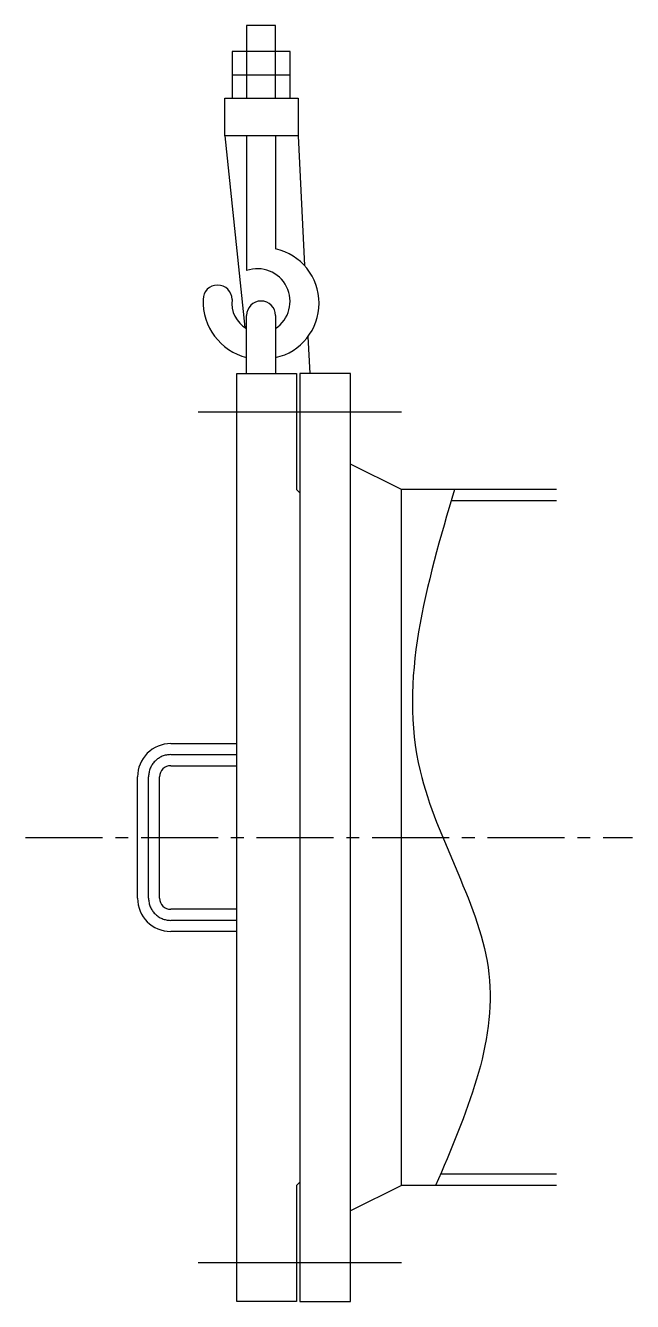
# Model space of a CAD drawing. Extents: x 45567 to 121349, y -17555 to 19241.
# Drawn here: x 95698 to 96230, y 16299 to 17417 of the extents above; entities that cross this region are included whole.
import ezdxf

# ---------------------------------------------------------------- set-up
doc = ezdxf.new("R2010")
doc.units = 0
doc.header["$LTSCALE"] = 30
doc.header["$MEASUREMENT"] = 0
doc.linetypes.add('CENTER2', pattern=[1.125, 0.75, -0.125, 0.125, -0.125])
doc.linetypes.add('DASHDOT-S', pattern=[14, 10, -2, 0, -2])
for name, color, linetype in [('1', 2, 'CONTINUOUS'), ('2', 1, 'CONTINUOUS'), ('3', 3, 'CENTER2')]:
    doc.layers.add(name, color=color, linetype=linetype)

msp = doc.modelspace()

# ---------------------------------------------------------------- linework, layer by layer
at = {"layer": '1'}
msp.add_spline([(96073.85821, 17010.603869), (96043.773201, 16764.04742), (96104.08999, 16586.271899), (96057.421443, 16401.00387)], degree=3, dxfattribs=at)
at = {"layer": '2', "ltscale": 5}
for p, q in [((95917.07938, 17417.003869), (95891.67938, 17417.003869)), ((95891.67938, 17417.003869), (95891.67938, 17353.503869)), ((95917.07938, 17353.503869), (95917.07938, 17417.003869)), ((95929.77938, 17394.143869), (95878.97938, 17394.143869)), ((95878.97938, 17394.143869), (95878.97938, 17353.503869)), ((95929.77938, 17353.503869), (95929.77938, 17394.143869)), ((95878.97938, 17373.823869), (95929.77938, 17373.823869)), ((95872.75301, 17353.503869), (95904.37938, 17353.503869)), ((95872.75301, 17320.483869), (95872.75301, 17353.503869)), ((95904.37938, 17353.503869), (95936.930551, 17353.503869)), ((95936.930551, 17353.503869), (95936.930551, 17320.483869)), ((95936.930551, 17320.483869), (95872.75301, 17320.483869)), ((95872.75301, 17320.483869), (95890.198864, 17152.477718)), ((95891.67938, 17320.483869), (95891.67938, 17202.373869)), ((95917.07938, 17320.483869), (95917.07938, 17221.423869)), ((95936.930551, 17320.483869), (95942.479914, 17206.742895)), ((95891.67938, 17112.203869), (95891.67938, 17163.003869)), ((95917.07938, 17163.003869), (95917.07938, 17112.203869)), ((95945.516018, 17144.514242), (95947.092424, 17112.203869)), ((95883.234955, 17112.203869), (95935.486383, 17112.203869)), ((95883.234955, 16299.40387), (95883.234955, 17112.203869)), ((95935.486383, 17112.203869), (95935.486383, 17010.603869)), ((95982.899716, 17112.203869), (95938.38924, 17112.203869)), ((95938.38924, 17112.203869), (95938.38924, 16299.40387)), ((95982.899716, 16299.40387), (95982.899716, 17112.203869)), ((96027.410193, 17010.603869), (95982.899716, 17032.859107)), ((95935.486383, 17010.603869), (95938.38924, 17007.701012)), ((96163.234955, 17010.603869), (96027.410193, 17010.603869)), ((96027.410193, 16401.00387), (96027.410193, 17010.603869)), ((96163.234955, 17000.603869), (96070.920952, 17000.603869)), ((96163.234955, 16411.00387), (96061.712303, 16411.00387)), ((95938.38924, 16403.906727), (95935.486383, 16401.00387)), ((95935.486383, 16401.00387), (95935.486383, 16299.40387)), ((96027.410193, 16401.00387), (95982.899716, 16378.748631)), ((96163.234955, 16401.00387), (96027.410193, 16401.00387)), ((95935.486383, 16299.40387), (95883.234955, 16299.40387)), ((95938.38924, 16299.40387), (95982.899716, 16299.40387))]:
    msp.add_line(p, q, dxfattribs=at)
at = {"layer": '2'}
for p, q in [((95938.38924, 17007.701012), (95938.38924, 16403.906727)), ((95825.177812, 16788.051488), (95883.234955, 16788.051488)), ((95825.177812, 16768.699107), (95883.234955, 16768.699107)), ((95796.14924, 16652.584822), (95796.14924, 16759.022917)), ((95815.501621, 16652.584822), (95815.501621, 16759.022917)), ((95883.234955, 16642.908631), (95825.177812, 16642.908631)), ((95883.234955, 16623.55625), (95825.177812, 16623.55625))]:
    msp.add_line(p, q, dxfattribs=at)
at = {"layer": '2', "ltscale": 5}
for centre, radius, start, end in [((95906.496046, 17173.798869), 48.786756, 282.528807708, 77.471192292), ((95901.20438, 17175.386369), 28.619063, 303.690067525, 109.440034827), ((95866.27938, 17176.973869), 12.7, 0, 180), ((95904.353969, 17175.367312), 50.8, 178.187710192, 255.552085098), ((95904.166524, 17173.692441), 25.4, 172.577207595, 240.552894759), ((95904.37938, 17163.003869), 12.7, 0, 180)]:
    msp.add_arc(centre, radius, start, end, dxfattribs=at)
at = {"layer": '2'}
for centre, radius, start, end in [((95825.177812, 16759.022917), 29.028571, 90.000000767, 180.000000768), ((95825.177812, 16759.022917), 9.67619, 90.000000767, 180.000000768), ((95825.177811, 16652.584822), 29.028571, 180.000000768, 270.000000767), ((95825.177812, 16652.584822), 9.67619, 180.000000768, 270.000000767)]:
    msp.add_arc(centre, radius, start, end, dxfattribs=at)
at = {"layer": '3', "linetype": 'DASHDOT-S'}
for p, q in [((96027.410193, 17078.337203), (95849.368288, 17078.337203)), ((95825.177812, 16778.375298), (95883.234955, 16778.375298)), ((95805.825431, 16652.584822), (95805.825431, 16759.022917)), ((95883.234955, 16633.232441), (95825.177812, 16633.232441)), ((96027.410193, 16333.270536), (95849.368288, 16333.270536))]:
    msp.add_line(p, q, dxfattribs=at)
at = {"layer": '3', "ltscale": 1050}
for p, q in [((96027.410193, 17078.337203), (95849.368288, 17078.337203)), ((96027.410193, 16333.270536), (95849.368288, 16333.270536))]:
    msp.add_line(p, q, dxfattribs=at)
at = {"layer": '3', "ltscale": 3}
msp.add_line((95697.93561, 16705.803869), (96229.955781, 16705.803869), dxfattribs=at)
at = {"layer": '3', "linetype": 'DASHDOT-S'}
for centre, start, end in [((95825.177812, 16759.022917), 90.000000767, 180.000000768), ((95825.177812, 16652.584822), 180.000000768, 270.000000767)]:
    msp.add_arc(centre, 19.352381, start, end, dxfattribs=at)

doc.saveas('drawing.dxf')
